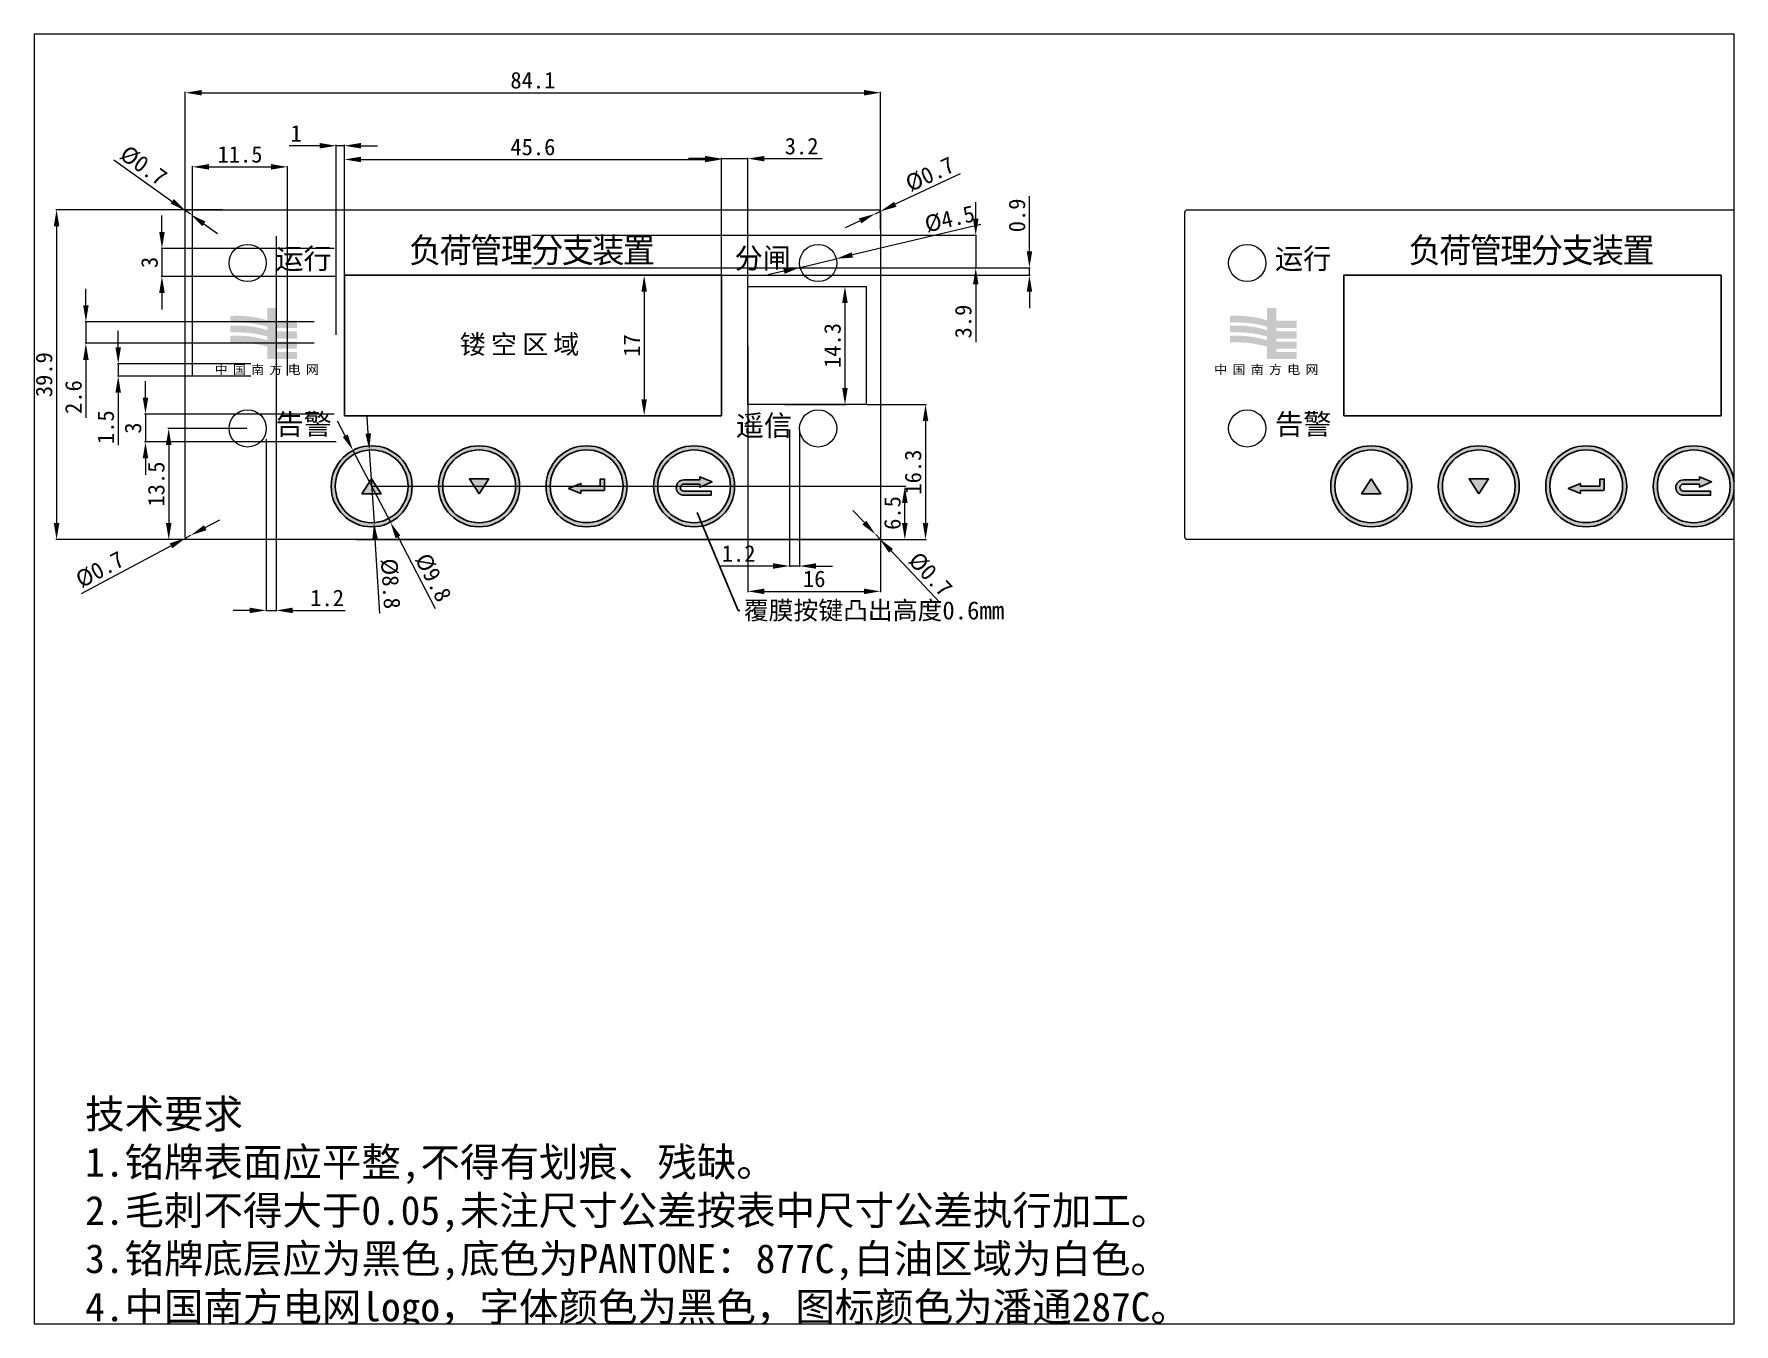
# Paper-space layout 'Layout1' of a CAD drawing. Header units: millimetres. Extents: x 26 to 231, y 20 to 176.
# The model-space entities are those that its viewports show. They can reach past a viewport. Long polylines and large blocks are cut down to what shows.
import ezdxf

# ---------------------------------------------------------------- set-up
doc = ezdxf.new("R2010")
doc.units = ezdxf.units.MM
doc.layers.get('0').update_dxf_attribs({"linetype": 'CONTINUOUS'})
doc.layers.get('Defpoints').update_dxf_attribs({"linetype": 'CONTINUOUS', "lineweight": 9})
doc.layers.add('文字层', color=5, linetype='CONTINUOUS', lineweight=13)
doc.layers.add('文字说明', color=7, linetype='CONTINUOUS', lineweight=9)
doc.layers.add('默认值', color=7, linetype='CONTINUOUS', true_color=0x000000)
doc.styles.add('宋体', font='')
doc.styles.add('黑体', font='', dxfattribs={"width": 0.7070000000000001, "height": 3.5})
doc.styles.get('宋体').set_extended_font_data('SimSun')
doc.styles.get('黑体').set_extended_font_data('SimHei')
doc.dimstyles.new('ISO-12', dxfattribs={"dimtxt": 2, "dimasz": 2, "dimexe": 0.1, "dimexo": 0.1, "dimgap": 0.5, "dimtad": 1, "dimdec": 1, "dimdsep": 46, "dimtxsty": 'Standard', "dimcen": 2.5, "dimclrd": 256, "dimclre": 256, "dimclrt": 6, "dimadec": 0, "dimazin": 2, "dimtfac": 1, "dimtdec": 1, "dimtmove": 0, "dimatfit": 3, "dimfxl": 1, "dimtfillclr": 256, "dimlwd": 13, "dimlwe": 13, "dimarcsym": 0})
doc.dimstyles.new('ISO-12$3', dxfattribs={"dimtxt": 2, "dimasz": 2, "dimexe": 0.1, "dimexo": 0.1, "dimgap": 0.5, "dimtad": 1, "dimdec": 1, "dimdsep": 46, "dimtxsty": 'Standard', "dimcen": 2.5, "dimclrd": 256, "dimclre": 256, "dimclrt": 6, "dimadec": 0, "dimazin": 2, "dimtfac": 1, "dimtdec": 1, "dimtmove": 0, "dimatfit": 3, "dimfxl": 1, "dimtfillclr": 256, "dimlwd": 13, "dimlwe": 13, "dimarcsym": 0})
doc.dimstyles.get("Standard").update_dxf_attribs({"dimtxt": 0.18, "dimasz": 0.18, "dimexe": 0.18, "dimexo": 0.0625, "dimgap": 0.09, "dimtad": 0, "dimtih": 1, "dimtoh": 1, "dimdec": 4, "dimzin": 0, "dimdsep": 46, "dimtxsty": 'Standard', "dimcen": 0.09, "dimadec": 0, "dimazin": 0, "dimtfac": 1, "dimtdec": 4, "dimtofl": 0, "dimtmove": 0, "dimatfit": 3, "dimfxl": 1, "dimtolj": 1, "dimtzin": 0, "dimarcsym": 0})

psp = doc.layouts.get("Layout1")

msp = doc.modelspace()

# ---------------------------------------------------------------- texts
at = {"lineweight": 18, "char_height": 2.5, "width": 16.6880474786276, "attachment_point": 1, "style": '黑体'}
for s, insert in [('{\\fSimHei|b0|i0|c134|p49;\\W1;运行}', (974.7763440375759, 297.437455467823)), ('{\\fSimHei|b0|i0|c134|p49;\\W1;分闸}', (1030.321444617744, 297.4916206482236)), ('{\\fSimHei|b0|i0|c134|p49;\\W1;运行}', (1095.669179543021, 297.437455467823)), ('{\\fSimHei|b0|i0|c134|p49;\\W1;分闸}', (1151.214280123189, 297.4916206482236)), ('{\\fSimHei|b0|i0|c134|p49;\\W1;告警}', (974.7929627625713, 277.4107472896192)), ('{\\fSimHei|b0|i0|c134|p49;\\W1;遥信}', (1030.460266091859, 277.2542862215101)), ('{\\fSimHei|b0|i0|c134|p49;\\W1;告警}', (1095.685798268016, 277.4107472896192)), ('{\\fSimHei|b0|i0|c134|p49;\\W1;遥信}', (1151.353101597304, 277.2542862215101))]:
    msp.add_mtext(s, dxfattribs=dict(at, insert=insert))
at = {"color": 6, "lineweight": 18, "insert": (1031.438358564109, 254.7490620280903), "char_height": 2.2, "attachment_point": 1}
msp.add_mtext('{\\f宋体|b0|i0|c134|p2;覆膜按键凸出高度0.6mm}', dxfattribs=at)
at = {"layer": '文字层', "color": 7, "lineweight": -2, "char_height": 3, "width": 172.6761792170893, "attachment_point": 5, "style": '黑体'}
for insert in [(1005.724831619223, 297.0266377188118, 76.30000000000008), (1126.617667124668, 297.0266377188118, 114.4500000000001)]:
    msp.add_mtext('{\\W0.95;\\T0.95;负荷管理分支装置}', dxfattribs=dict(at, insert=insert))
at = {"layer": '文字层', "color": 7, "lineweight": -2, "insert": (1004.633951027359, 285.6962768906982, 38.15000000000005), "char_height": 2.3, "attachment_point": 5, "style": '宋体'}
msp.add_mtext('{\\T1.2;镂空区域}', dxfattribs=at)
at = {"layer": '文字层', "char_height": 1.1, "width": 57.13704607494809, "attachment_point": 5, "style": '黑体'}
for insert in [(974.0515366363277, 282.7097065716383), (1094.944372141773, 282.7097065716383)]:
    msp.add_mtext('{\\fSimHei|b0|i0|c134|p2;\\W1.05;\\T1.4;\\C0;中国南方电网}', dxfattribs=dict(at, insert=insert))
at = {"layer": '文字说明', "insert": (951.7712169982758, 194.5118590087408), "char_height": 3.5, "width": 157.6029193147011, "attachment_point": 1, "style": '宋体'}
msp.add_mtext('{\\fSimHei|b0|i0|c134|p49;技术要求\\P1.铭牌表面应平整,不得有划痕、残缺。\\P2.毛刺不得大于0.05,未注尺寸公差按\\C0;表中尺寸公差执行\\C256;加工。\\P\\C0;3.铭牌底层应为黑色,底色为PANTONE：877C,白油区域为白色。\\P4.中国南方电网logo，字体颜色为黑色，图标颜色为潘通287C。\\P5.汉字字体均为黑体,字高按标注尺寸制作，要求美观。\\P6.表面用防紫外线罩光漆罩光，版面必须清洁，细腻，无斑点。\\P7.背面带胶9080号3M胶。\\P\\C256;8.Φ4.5*4灯孔均为无色透明\\P\\pxt0;\\C0;9.\\C256;铭牌经抗辐照强度0.83W/m\\fISOCPEUR|b0|i0|c0|p49;²\\fSimHei|b0|i0|c134|p49;@340nm的紫外线照射1000小时实验，\\P不褪色不变形；\\P\\fChangFangSong|b0|i0|c134|p49;\\C7;   }', dxfattribs=at)

# ---------------------------------------------------------------- blocks, each defined once
blk = doc.blocks.new('*D9')
at = {"lineweight": 13}
for p, q in [((951.8658414664192, 290.5435246419009), (951.8658414664192, 292.5435246419009)), ((979.4869900414182, 288.5435246419009), (951.7658414664191, 288.5435246419009)), ((951.8658414664192, 288.5435246419009), (951.8658414664192, 285.9435246419009)), ((979.4869900414182, 285.9435246419009), (951.7658414664191, 285.9435246419009)), ((951.8658414664192, 283.9435246419009), (951.8658414664192, 276.9435246419009))]:
    blk.add_line(p, q, dxfattribs=at)
at = {"lineweight": 18}
for points in [[(951.5325081330858, 290.5435246419009), (952.1991747997525, 290.5435246419009), (951.8658414664192, 288.5435246419009)], [(952.1991747997525, 283.9435246419009), (951.5325081330858, 283.9435246419009), (951.8658414664192, 285.9435246419009)]]:
    blk.add_solid(points, dxfattribs=at)
at = {"layer": 'Defpoints', "color": 0, "lineweight": 18}
for p in [(979.5869900414182, 288.5435246419009), (951.8658414664192, 285.9435246419009), (979.5869900414182, 285.9435246419009)]:
    blk.add_point(p, dxfattribs=at)
at = {"color": 6, "lineweight": 18, "insert": (950.3658414664192, 279.4435246419009), "char_height": 2, "attachment_point": 5, "rotation": 90}
blk.add_mtext('2.6', dxfattribs=at)
blk = doc.blocks.new('*D10')
at = {"lineweight": 13}
for p, q in [((955.7723711829553, 285.4714595237404), (955.7723711829553, 287.4714595237404)), ((971.8273269714872, 283.4714595237404), (955.6723711829553, 283.4714595237404)), ((971.8273269714872, 281.9714595237404), (955.6723711829553, 281.9714595237404)), ((955.7723711829553, 283.4714595237404), (955.7723711829553, 281.9714595237404)), ((955.7723711829553, 279.9714595237404), (955.7723711829553, 273.6381261904071))]:
    blk.add_line(p, q, dxfattribs=at)
at = {"lineweight": 18}
for points in [[(955.439037849622, 285.4714595237404), (956.1057045162887, 285.4714595237404), (955.7723711829553, 283.4714595237404)], [(956.1057045162887, 279.9714595237404), (955.439037849622, 279.9714595237404), (955.7723711829553, 281.9714595237404)]]:
    blk.add_solid(points, dxfattribs=at)
at = {"layer": 'Defpoints', "color": 0, "lineweight": 18}
for p in [(955.7723711829553, 281.9714595237404), (971.9273269714872, 283.4714595237404), (971.9273269714872, 281.9714595237404)]:
    blk.add_point(p, dxfattribs=at)
at = {"color": 6, "lineweight": 18, "insert": (954.2723711829553, 275.8047928570738), "char_height": 2, "attachment_point": 5, "rotation": 90}
blk.add_mtext('1.5', dxfattribs=at)
blk = doc.blocks.new('*D11')
at = {"lineweight": 13}
for p, q in [((959.0702384212368, 279.360170484314), (959.0702384212368, 281.360170484314)), ((981.9005796805744, 277.360170484314), (958.9702384212368, 277.360170484314)), ((959.0702384212368, 277.360170484314), (959.0702384212368, 274.036835170807)), ((982.146715616126, 274.036835170807), (958.9702384212368, 274.036835170807)), ((959.0702384212368, 272.036835170807), (959.0702384212368, 270.036835170807))]:
    blk.add_line(p, q, dxfattribs=at)
at = {"lineweight": 18}
for points in [[(958.7369050879034, 279.360170484314), (959.4035717545702, 279.360170484314), (959.0702384212368, 277.360170484314)], [(959.4035717545702, 272.036835170807), (958.7369050879034, 272.036835170807), (959.0702384212368, 274.036835170807)]]:
    blk.add_solid(points, dxfattribs=at)
at = {"layer": 'Defpoints', "color": 0, "lineweight": 18}
for p in [(982.0005796805744, 277.360170484314), (959.0702384212368, 274.036835170807), (982.246715616126, 274.036835170807)]:
    blk.add_point(p, dxfattribs=at)
at = {"color": 6, "lineweight": 18, "insert": (957.5702384212368, 275.6985028275605), "char_height": 2, "attachment_point": 5, "rotation": 90}
blk.add_mtext('3', dxfattribs=at)
blk = doc.blocks.new('*D12')
at = {"lineweight": 13}
for p, q in [((983.1243938176515, 289.1459878196199), (983.1243938176515, 308.2775131096181)), ((985.1243938176515, 308.1775131096181), (1026.724393817652, 308.1775131096181)), ((1028.724393817652, 289.1459878196199), (1028.724393817652, 308.2775131096181))]:
    blk.add_line(p, q, dxfattribs=at)
at = {"lineweight": 18}
for points in [[(985.1243938176515, 308.5108464429514), (985.1243938176515, 307.8441797762848), (983.1243938176515, 308.1775131096181)], [(1026.724393817652, 307.8441797762848), (1026.724393817652, 308.5108464429514), (1028.724393817652, 308.1775131096181)]]:
    blk.add_solid(points, dxfattribs=at)
at = {"layer": 'Defpoints', "color": 0, "lineweight": 18}
for p in [(1028.724393817652, 308.1775131096181), (983.1243938176515, 289.0459878196199), (1028.724393817652, 289.0459878196199)]:
    blk.add_point(p, dxfattribs=at)
at = {"color": 6, "lineweight": 18, "insert": (1005.924393817652, 309.6775131096181), "char_height": 2, "attachment_point": 5}
blk.add_mtext('45.6', dxfattribs=at)
blk = doc.blocks.new('*D13')
at = {"lineweight": 13}
for p, q in [((1019.611033067998, 294.1823514011418), (1019.283220327403, 294.1823514011418)), ((1019.383220327403, 292.1823514011418), (1019.383220327403, 279.1823514011418)), ((1019.611033067998, 277.1823514011418), (1019.283220327403, 277.1823514011418))]:
    blk.add_line(p, q, dxfattribs=at)
at = {"lineweight": 18}
for points in [[(1019.716553660737, 292.1823514011418), (1019.04988699407, 292.1823514011418), (1019.383220327403, 294.1823514011418)], [(1019.04988699407, 279.1823514011418), (1019.716553660737, 279.1823514011418), (1019.383220327403, 277.1823514011418)]]:
    blk.add_solid(points, dxfattribs=at)
at = {"layer": 'Defpoints', "color": 0, "lineweight": 18}
for p in [(1019.711033067998, 294.1823514011418), (1019.383220327403, 277.1823514011418), (1019.711033067998, 277.1823514011418)]:
    blk.add_point(p, dxfattribs=at)
at = {"color": 6, "lineweight": 18, "insert": (1017.883220327403, 285.6823514011418), "char_height": 2, "attachment_point": 5, "rotation": 90}
blk.add_mtext('17', dxfattribs=at)
blk = doc.blocks.new('*D14')
at = {"lineweight": 13}
for p, q in [((974.8743747151821, 298.8994788209966), (974.8743747151821, 253.5439496066318)), ((973.674374715182, 274.3458214656705), (973.674374715182, 253.5439496066318)), ((971.674374715182, 253.6439496066318), (969.674374715182, 253.6439496066318)), ((973.674374715182, 253.6439496066318), (974.8743747151821, 253.6439496066318)), ((976.8743747151821, 253.6439496066318), (983.2077080485153, 253.6439496066318))]:
    blk.add_line(p, q, dxfattribs=at)
at = {"lineweight": 18}
for points in [[(971.674374715182, 253.3106162732984), (971.674374715182, 253.9772829399651), (973.674374715182, 253.6439496066318)], [(976.8743747151821, 253.9772829399651), (976.8743747151821, 253.3106162732984), (974.8743747151821, 253.6439496066318)]]:
    blk.add_solid(points, dxfattribs=at)
at = {"layer": 'Defpoints', "color": 0, "lineweight": 18}
for p in [(974.8743747151821, 298.9994788209966), (973.674374715182, 274.4458214656705), (974.8743747151821, 253.6439496066318)]:
    blk.add_point(p, dxfattribs=at)
at = {"color": 6, "lineweight": 18, "insert": (981.0410413818487, 255.1439496066318), "char_height": 2, "attachment_point": 5}
blk.add_mtext('1.2', dxfattribs=at)
blk = doc.blocks.new('*D15')
at = {"lineweight": 13}
for p, q in [((961.063916391224, 299.4136888403859), (961.063916391224, 301.4136888403859)), ((981.9005796805744, 297.4136888403859), (960.963916391224, 297.4136888403859)), ((961.063916391224, 297.4136888403859), (961.063916391224, 294.0441068229688)), ((982.146715616126, 294.0441068229688), (960.963916391224, 294.0441068229688)), ((961.063916391224, 292.0441068229688), (961.063916391224, 290.0441068229688))]:
    blk.add_line(p, q, dxfattribs=at)
at = {"lineweight": 18}
for points in [[(960.7305830578906, 299.4136888403859), (961.3972497245574, 299.4136888403859), (961.063916391224, 297.4136888403859)], [(961.3972497245574, 292.0441068229688), (960.7305830578906, 292.0441068229688), (961.063916391224, 294.0441068229688)]]:
    blk.add_solid(points, dxfattribs=at)
at = {"layer": 'Defpoints', "color": 0, "lineweight": 18}
for p in [(982.0005796805744, 297.4136888403859), (961.063916391224, 294.0441068229688), (982.246715616126, 294.0441068229688)]:
    blk.add_point(p, dxfattribs=at)
at = {"color": 6, "lineweight": 18, "insert": (959.563916391224, 295.7288978316774), "char_height": 2, "attachment_point": 5, "rotation": 90}
blk.add_mtext('3', dxfattribs=at)
blk = doc.blocks.new('*D16')
at = {"lineweight": 13}
for p, q in [((964.7556436210668, 282.0714595237404), (964.7556436210668, 307.3858975741957)), ((966.7556436210668, 307.2858975741957), (974.2556436210668, 307.2858975741957)), ((976.2556436210668, 282.0714595237404), (976.2556436210668, 307.3858975741957))]:
    blk.add_line(p, q, dxfattribs=at)
at = {"lineweight": 18}
for points in [[(966.7556436210668, 307.619230907529), (966.7556436210668, 306.9525642408624), (964.7556436210668, 307.2858975741957)], [(974.2556436210668, 306.9525642408624), (974.2556436210668, 307.619230907529), (976.2556436210668, 307.2858975741957)]]:
    blk.add_solid(points, dxfattribs=at)
at = {"layer": 'Defpoints', "color": 0, "lineweight": 18}
for p in [(976.2556436210668, 307.2858975741957), (964.7556436210668, 281.9714595237404), (976.2556436210668, 281.9714595237404)]:
    blk.add_point(p, dxfattribs=at)
at = {"color": 6, "lineweight": 18, "insert": (970.5056436210668, 308.7858975741957), "char_height": 2, "attachment_point": 5}
blk.add_mtext('11.5', dxfattribs=at)
blk = doc.blocks.new('*D17')
at = {"lineweight": 13}
for p, q in [((980.1243938176515, 309.8388800935236), (976.4577271509847, 309.8388800935236)), ((982.1243938176515, 286.9702587275669), (982.1243938176515, 309.9388800935236)), ((983.1243938176515, 309.8388800935236), (982.1243938176515, 309.8388800935236)), ((983.1243938176515, 286.9702587275669), (983.1243938176515, 309.9388800935236)), ((985.1243938176515, 309.8388800935236), (987.1243938176515, 309.8388800935236))]:
    blk.add_line(p, q, dxfattribs=at)
at = {"lineweight": 18}
for points in [[(980.1243938176515, 309.5055467601903), (980.1243938176515, 310.1722134268569), (982.1243938176515, 309.8388800935236)], [(985.1243938176515, 310.1722134268569), (985.1243938176515, 309.5055467601903), (983.1243938176515, 309.8388800935236)]]:
    blk.add_solid(points, dxfattribs=at)
at = {"layer": 'Defpoints', "color": 0, "lineweight": 18}
for p in [(982.1243938176515, 309.8388800935236), (982.1243938176515, 286.8702587275669), (983.1243938176515, 286.8702587275669)]:
    blk.add_point(p, dxfattribs=at)
at = {"color": 6, "lineweight": 18, "insert": (977.2910604843181, 311.3388800935236), "char_height": 2, "attachment_point": 5}
blk.add_mtext('1', dxfattribs=at)
blk = doc.blocks.new('*D18')
at = {"lineweight": 13}
for p, q in [((1036.974647096523, 275.51742492297), (1036.974647096523, 258.9147576004954)), ((1038.174647096523, 275.51742492297), (1038.174647096523, 258.9147576004954)), ((1034.974647096523, 259.0147576004954), (1028.641313763189, 259.0147576004954)), ((1038.174647096523, 259.0147576004954), (1036.974647096523, 259.0147576004954)), ((1040.174647096523, 259.0147576004954), (1042.174647096523, 259.0147576004954))]:
    blk.add_line(p, q, dxfattribs=at)
at = {"lineweight": 18}
for points in [[(1034.974647096523, 258.6814242671621), (1034.974647096523, 259.3480909338287), (1036.974647096523, 259.0147576004954)], [(1040.174647096523, 259.3480909338287), (1040.174647096523, 258.6814242671621), (1038.174647096523, 259.0147576004954)]]:
    blk.add_solid(points, dxfattribs=at)
at = {"layer": 'Defpoints', "color": 0, "lineweight": 18}
for p in [(1036.974647096523, 275.61742492297), (1038.174647096523, 275.61742492297), (1036.974647096523, 259.0147576004954)]:
    blk.add_point(p, dxfattribs=at)
at = {"color": 6, "lineweight": 18, "insert": (1030.807980429856, 260.5147576004954), "char_height": 2, "attachment_point": 5}
blk.add_mtext('1.2', dxfattribs=at)
blk = doc.blocks.new('*D19')
at = {"lineweight": 13}
for p, q in [((1060.089933642907, 300.32576040362), (1044.559224825112, 296.6350419079756)), ((1038.235336393071, 295.1322327139881), (1042.613413008491, 296.1726390811053)), ((1036.289524576449, 294.6698298871178), (1034.343712759828, 294.2074270602476))]:
    blk.add_line(p, q, dxfattribs=at)
at = {"lineweight": 18}
for points in [[(1044.4821576873, 296.9593438774124), (1044.636291962924, 296.3107399385387), (1042.613413008491, 296.1726390811053)], [(1036.366591714261, 294.345527917681), (1036.212457438638, 294.9941318565547), (1038.235336393071, 295.1322327139881)]]:
    blk.add_solid(points, dxfattribs=at)
at = {"layer": 'Defpoints', "color": 0, "lineweight": 18}
for p in [(1042.613413008491, 296.1726390811053), (1038.235336393071, 295.1322327139881)]:
    blk.add_point(p, dxfattribs=at)
at = {"color": 6, "lineweight": 18, "insert": (1056.337960843668, 300.9759143190629), "char_height": 2, "attachment_point": 5, "rotation": 13.367814291810072}
blk.add_mtext('%%c4.5', dxfattribs=at)
blk = doc.blocks.new('*D20')
at = {"lineweight": 13}
for p, q in [((963.8743747007804, 299.7097804318162), (963.8743747007804, 316.3497530794461)), ((965.8743747007804, 316.2497530794461), (1045.974374700781, 316.2497530794461)), ((1047.974374700781, 299.7097804318162), (1047.974374700781, 316.3497530794461))]:
    blk.add_line(p, q, dxfattribs=at)
at = {"lineweight": 18}
for points in [[(965.8743747007804, 316.5830864127794), (965.8743747007804, 315.9164197461128), (963.8743747007804, 316.2497530794461)], [(1045.974374700781, 315.9164197461128), (1045.974374700781, 316.5830864127794), (1047.974374700781, 316.2497530794461)]]:
    blk.add_solid(points, dxfattribs=at)
at = {"layer": 'Defpoints', "color": 0, "lineweight": 18}
for p in [(1047.974374700781, 316.2497530794461), (963.8743747007804, 299.6097804318161), (1047.974374700781, 299.6097804318161)]:
    blk.add_point(p, dxfattribs=at)
at = {"color": 6, "lineweight": 18, "insert": (1005.924374700781, 317.7497530794461), "char_height": 2, "attachment_point": 5}
blk.add_mtext('84.1', dxfattribs=at)
blk = doc.blocks.new('*D21')
at = {"lineweight": 13}
for p, q in [((968.3804469423318, 302.1024358812767), (948.2141773636366, 302.1024358812767)), ((948.3141773636366, 300.1024358812767), (948.3141773636366, 264.2024358812768)), ((968.3804469423318, 262.2024358812768), (948.2141773636366, 262.2024358812768))]:
    blk.add_line(p, q, dxfattribs=at)
at = {"lineweight": 18}
for points in [[(948.64751069697, 300.1024358812767), (947.9808440303033, 300.1024358812767), (948.3141773636366, 302.1024358812767)], [(947.9808440303033, 264.2024358812768), (948.64751069697, 264.2024358812768), (948.3141773636366, 262.2024358812768)]]:
    blk.add_solid(points, dxfattribs=at)
at = {"layer": 'Defpoints', "color": 0, "lineweight": 18}
for p in [(968.4804469423318, 302.1024358812767), (948.3141773636366, 262.2024358812768), (968.4804469423318, 262.2024358812768)]:
    blk.add_point(p, dxfattribs=at)
at = {"color": 6, "lineweight": 18, "insert": (946.8141773636366, 282.1524358812768), "char_height": 2, "attachment_point": 5, "rotation": 90}
blk.add_mtext('39.9', dxfattribs=at)
blk = doc.blocks.new('*D22')
at = {"lineweight": 13}
for p, q in [((1057.591455358996, 306.4454357318051), (1049.750484190657, 302.7535145180763)), ((1045.498265210904, 300.751357244477), (1043.688810325903, 299.8993754259242)), ((1047.307720095905, 301.6033390630299), (1047.941029305656, 301.9015326995234))]:
    blk.add_line(p, q, dxfattribs=at)
at = {"lineweight": 18}
for points in [[(1049.608487220898, 303.0550903322431), (1049.892481160416, 302.4519387039094), (1047.941029305656, 301.9015326995234)], [(1045.640262180663, 300.4497814303102), (1045.356268241145, 301.0529330586439), (1047.307720095905, 301.6033390630299)]]:
    blk.add_solid(points, dxfattribs=at)
at = {"layer": 'Defpoints', "color": 0, "lineweight": 18}
for p in [(1047.307720095905, 301.6033390630299), (1047.941029305656, 301.9015326995234)]:
    blk.add_point(p, dxfattribs=at)
at = {"color": 6, "lineweight": 18, "insert": (1053.936710853413, 306.3825571979681), "char_height": 2, "attachment_point": 5, "rotation": 25.21340086933944}
blk.add_mtext('%%c0.7', dxfattribs=at)
blk = doc.blocks.new('*D23')
at = {"lineweight": 13}
for p, q in [((983.2365520591711, 274.7718955290128), (982.3125454947151, 276.5456519578502)), ((984.1605586236271, 272.9981391001754), (988.6881907779341, 264.3067326210009)), ((994.1522952241459, 253.8176400516067), (989.6121973423901, 262.5329761921635))]:
    blk.add_line(p, q, dxfattribs=at)
at = {"lineweight": 18}
for points in [[(982.9409259876982, 274.6178944349368), (983.5321781306441, 274.9258966230888), (984.1605586236271, 272.9981391001754)], [(989.9078234138631, 262.6869772862395), (989.3165712709172, 262.3789750980874), (988.6881907779341, 264.3067326210009)]]:
    blk.add_solid(points, dxfattribs=at)
at = {"layer": 'Defpoints', "color": 0, "lineweight": 18}
for p in [(984.1605586236271, 272.9981391001754), (988.6881907779341, 264.3067326210009)]:
    blk.add_point(p, dxfattribs=at)
at = {"color": 6, "lineweight": 18, "insert": (993.8656010579758, 257.6147187254142), "char_height": 2, "attachment_point": 5, "rotation": 297.51645137658494}
blk.add_mtext('%%c9.8', dxfattribs=at)
blk = doc.blocks.new('*D24')
at = {"lineweight": 13}
for p, q in [((986.010757628723, 275.0390563087719), (985.8815022934391, 277.0348752029356)), ((986.1400129640069, 273.0432374146083), (986.7087364375543, 264.2616343065681)), ((987.419640781616, 253.284630388668), (986.8379917728382, 262.2658154124044))]:
    blk.add_line(p, q, dxfattribs=at)
at = {"lineweight": 18}
for points in [[(985.6781211463624, 275.0175137528913), (986.3433941110836, 275.0605988646526), (986.1400129640069, 273.0432374146083)], [(987.1706282551988, 262.2873579682851), (986.5053552904776, 262.2442728565238), (986.7087364375543, 264.2616343065681)]]:
    blk.add_solid(points, dxfattribs=at)
at = {"layer": 'Defpoints', "color": 0, "lineweight": 18}
for p in [(986.1400129640069, 273.0432374146083), (986.7087364375543, 264.2616343065681)]:
    blk.add_point(p, dxfattribs=at)
at = {"color": 6, "lineweight": 18, "insert": (988.6903081154918, 256.8742549549173), "char_height": 2, "attachment_point": 5, "rotation": 273.7054751196566}
blk.add_mtext('%%c8.8', dxfattribs=at)
blk = doc.blocks.new('*D25')
at = {"lineweight": 13}
for p, q in [((1026.724393817652, 308.277513109618), (1024.724393817652, 308.277513109618)), ((1028.724393817652, 282.1331572159153), (1028.724393817652, 308.3775131096181)), ((1028.724393817652, 308.277513109618), (1031.924393817652, 308.277513109618)), ((1031.924393817652, 282.1331572159153), (1031.924393817652, 308.3775131096181)), ((1033.924393817652, 308.277513109618), (1040.924393817652, 308.277513109618))]:
    blk.add_line(p, q, dxfattribs=at)
at = {"lineweight": 18}
for points in [[(1026.724393817652, 307.9441797762847), (1026.724393817652, 308.6108464429514), (1028.724393817652, 308.277513109618)], [(1033.924393817652, 308.6108464429514), (1033.924393817652, 307.9441797762847), (1031.924393817652, 308.277513109618)]]:
    blk.add_solid(points, dxfattribs=at)
at = {"layer": 'Defpoints', "color": 0, "lineweight": 18}
for p in [(1031.924393817652, 308.277513109618), (1028.724393817652, 282.0331572159153), (1031.924393817652, 282.0331572159153)]:
    blk.add_point(p, dxfattribs=at)
at = {"color": 6, "lineweight": 18, "insert": (1038.424393817652, 309.777513109618), "char_height": 2, "attachment_point": 5}
blk.add_mtext('3.2', dxfattribs=at)
blk = doc.blocks.new('*D26')
at = {"lineweight": 13}
for p, q in [((1059.483356870058, 301.0121871906209), (1059.483356870058, 303.0121871906209)), ((1005.810763107182, 299.0121871906209), (1059.583356870058, 299.0121871906209)), ((1059.483356870058, 299.0121871906209), (1059.483356870058, 295.0823514011418)), ((1005.810763107182, 295.0823514011418), (1059.583356870058, 295.0823514011418)), ((1059.483356870058, 293.0823514011418), (1059.483356870058, 286.0823514011418))]:
    blk.add_line(p, q, dxfattribs=at)
at = {"lineweight": 18}
for points in [[(1059.150023536724, 301.0121871906209), (1059.816690203391, 301.0121871906209), (1059.483356870058, 299.0121871906209)], [(1059.816690203391, 293.0823514011418), (1059.150023536724, 293.0823514011418), (1059.483356870058, 295.0823514011418)]]:
    blk.add_solid(points, dxfattribs=at)
at = {"layer": 'Defpoints', "color": 0, "lineweight": 18}
for p in [(1005.710763107182, 299.0121871906209), (1005.710763107182, 295.0823514011418), (1059.483356870058, 295.0823514011418)]:
    blk.add_point(p, dxfattribs=at)
at = {"color": 6, "lineweight": 18, "insert": (1057.983356870058, 288.5823514011418), "char_height": 2, "attachment_point": 5, "rotation": 90}
blk.add_mtext('3.9', dxfattribs=at)
blk = doc.blocks.new('*D27')
at = {"lineweight": 13}
for p, q in [((1065.978909292538, 297.0823514011418), (1065.978909292538, 303.7490180678083)), ((1006.024393817652, 295.0823514011418), (1066.078909292537, 295.0823514011418)), ((1006.024393817652, 294.1823514011418), (1066.078909292537, 294.1823514011418)), ((1065.978909292538, 294.1823514011418), (1065.978909292538, 295.0823514011418)), ((1065.978909292538, 292.1823514011418), (1065.978909292538, 290.1823514011418))]:
    blk.add_line(p, q, dxfattribs=at)
at = {"lineweight": 18}
for points in [[(1065.645575959204, 297.0823514011418), (1066.312242625871, 297.0823514011418), (1065.978909292538, 295.0823514011418)], [(1066.312242625871, 292.1823514011418), (1065.645575959204, 292.1823514011418), (1065.978909292538, 294.1823514011418)]]:
    blk.add_solid(points, dxfattribs=at)
at = {"layer": 'Defpoints', "color": 0, "lineweight": 18}
for p in [(1005.924393817652, 295.0823514011418), (1005.924393817652, 294.1823514011418), (1065.978909292538, 295.0823514011418)]:
    blk.add_point(p, dxfattribs=at)
at = {"color": 6, "lineweight": 18, "insert": (1064.478909292538, 301.4156847344751), "char_height": 2, "attachment_point": 5, "rotation": 90}
blk.add_mtext('0.9', dxfattribs=at)
blk = doc.blocks.new('*D28')
at = {"lineweight": 13}
for p, q in [((1036.40003607969, 292.8323514011418), (1043.765285301356, 292.8323514011418)), ((1043.665285301356, 290.8323514011418), (1043.665285301356, 280.5323514011418)), ((1036.40003607969, 278.5323514011418), (1043.765285301356, 278.5323514011418))]:
    blk.add_line(p, q, dxfattribs=at)
at = {"lineweight": 18}
for points in [[(1043.998618634689, 290.8323514011418), (1043.331951968022, 290.8323514011418), (1043.665285301356, 292.8323514011418)], [(1043.331951968022, 280.5323514011418), (1043.998618634689, 280.5323514011418), (1043.665285301356, 278.5323514011418)]]:
    blk.add_solid(points, dxfattribs=at)
at = {"layer": 'Defpoints', "color": 0, "lineweight": 18}
for p in [(1036.30003607969, 292.8323514011418), (1036.30003607969, 278.5323514011418), (1043.665285301356, 278.5323514011418)]:
    blk.add_point(p, dxfattribs=at)
at = {"color": 6, "lineweight": 18, "insert": (1042.165285301356, 285.6823514011418), "char_height": 2, "attachment_point": 5, "rotation": 90}
blk.add_mtext('14.3', dxfattribs=at)
blk = doc.blocks.new('*D29')
at = {"lineweight": 13}
for p, q in [((1031.924393817652, 285.5823514011418), (1031.924393817652, 255.8509164665317)), ((1047.974374700781, 285.5823514011418), (1047.974374700781, 255.8509164665317)), ((1033.924393817652, 255.9509164665317), (1045.974374700781, 255.9509164665317))]:
    blk.add_line(p, q, dxfattribs=at)
at = {"lineweight": 18}
for points in [[(1033.924393817652, 256.2842497998651), (1033.924393817652, 255.6175831331984), (1031.924393817652, 255.9509164665317)], [(1045.974374700781, 255.6175831331984), (1045.974374700781, 256.2842497998651), (1047.974374700781, 255.9509164665317)]]:
    blk.add_solid(points, dxfattribs=at)
at = {"layer": 'Defpoints', "color": 0, "lineweight": 18}
for p in [(1031.924393817652, 285.6823514011418), (1047.974374700781, 285.6823514011418), (1047.974374700781, 255.9509164665317)]:
    blk.add_point(p, dxfattribs=at)
at = {"color": 6, "lineweight": 18, "insert": (1039.949384259216, 257.4509164665317), "char_height": 2, "attachment_point": 5}
blk.add_mtext('16', dxfattribs=at)
blk = doc.blocks.new('*D30')
at = {"lineweight": 13}
for p, q in [((1046.324393817652, 278.5323514011418), (1053.510922669865, 278.5323514011418)), ((1053.410922669865, 276.5323514011418), (1053.410922669865, 264.2024358812768)), ((1046.324393817652, 262.2024358812768), (1053.510922669865, 262.2024358812768))]:
    blk.add_line(p, q, dxfattribs=at)
at = {"lineweight": 18}
for points in [[(1053.744256003198, 276.5323514011418), (1053.077589336531, 276.5323514011418), (1053.410922669865, 278.5323514011418)], [(1053.077589336531, 264.2024358812768), (1053.744256003198, 264.2024358812768), (1053.410922669865, 262.2024358812768)]]:
    blk.add_solid(points, dxfattribs=at)
at = {"layer": 'Defpoints', "color": 0, "lineweight": 18}
for p in [(1046.224393817652, 278.5323514011418), (1046.224393817652, 262.2024358812768), (1053.410922669865, 262.2024358812768)]:
    blk.add_point(p, dxfattribs=at)
at = {"color": 6, "lineweight": 18, "insert": (1051.910922669865, 270.3673936412093), "char_height": 2, "attachment_point": 5, "rotation": 90}
blk.add_mtext('16.3', dxfattribs=at)
blk = doc.blocks.new('*D31')
at = {"lineweight": 13}
for p, q in [((971.3243747007806, 275.6524358975467), (961.7795072711739, 275.6524358975467)), ((961.8795072711739, 273.6524358975467), (961.8795072711739, 264.2024358812768)), ((971.3243747007806, 262.2024358812768), (961.7795072711739, 262.2024358812768))]:
    blk.add_line(p, q, dxfattribs=at)
at = {"lineweight": 18}
for points in [[(962.2128406045073, 273.6524358975467), (961.5461739378405, 273.6524358975467), (961.8795072711739, 275.6524358975467)], [(961.5461739378405, 264.2024358812768), (962.2128406045073, 264.2024358812768), (961.8795072711739, 262.2024358812768)]]:
    blk.add_solid(points, dxfattribs=at)
at = {"layer": 'Defpoints', "color": 0, "lineweight": 18}
for p in [(971.4243747007806, 275.6524358975467), (961.8795072711739, 262.2024358812768), (971.4243747007806, 262.2024358812768)]:
    blk.add_point(p, dxfattribs=at)
at = {"color": 6, "lineweight": 18, "insert": (960.3795072711739, 268.9274358894118), "char_height": 2, "attachment_point": 5, "rotation": 90}
blk.add_mtext('13.5', dxfattribs=at)
blk = doc.blocks.new('*D32')
at = {"lineweight": 13}
for p, q in [((1046.010066040165, 264.2602144232031), (1044.636186329003, 265.7136429695231)), ((1047.383945751327, 262.8067858768831), (1047.864803650234, 262.2980858856708)), ((1055.192162109763, 254.5464669719642), (1049.238683361396, 260.8446573393508))]:
    blk.add_line(p, q, dxfattribs=at)
at = {"lineweight": 18}
for points in [[(1045.767827949112, 264.0312344713428), (1046.252304131219, 264.4891943750634), (1047.383945751327, 262.8067858768831)], [(1049.480921452449, 261.0736372912111), (1048.996445270342, 260.6156773874905), (1047.864803650234, 262.2980858856708)]]:
    blk.add_solid(points, dxfattribs=at)
at = {"layer": 'Defpoints', "color": 0, "lineweight": 18}
for p in [(1047.383945751327, 262.8067858768831), (1047.864803650234, 262.2980858856708)]:
    blk.add_point(p, dxfattribs=at)
at = {"color": 6, "lineweight": 18, "insert": (1053.9924340009, 257.9992576658689), "char_height": 2, "attachment_point": 5, "rotation": 313.38835741352705}
blk.add_mtext('%%c0.7', dxfattribs=at)
blk = doc.blocks.new('*D33')
at = {"lineweight": 13}
for p, q in [((966.2994439731567, 263.6554261418151), (968.0654603751786, 264.5941412571667)), ((951.322197900165, 255.6943634591809), (962.1493054284049, 261.4494456207388)), ((964.5334275711348, 262.7167110264635), (963.9153218304268, 262.3881607360904))]:
    blk.add_line(p, q, dxfattribs=at)
at = {"lineweight": 18}
for points in [[(966.1429914539315, 263.9497622088188), (966.455896492382, 263.3610900748114), (964.5334275711348, 262.7167110264635)], [(962.3057579476301, 261.1551095537351), (961.9928529091796, 261.7437816877425), (963.9153218304268, 262.3881607360904)]]:
    blk.add_solid(points, dxfattribs=at)
at = {"layer": 'Defpoints', "color": 0, "lineweight": 18}
for p in [(963.9153218304268, 262.3881607360904), (964.5334275711348, 262.7167110264635)]:
    blk.add_point(p, dxfattribs=at)
at = {"color": 6, "lineweight": 18, "insert": (953.5615222336879, 258.5834009529499), "char_height": 2, "attachment_point": 5, "rotation": 27.99260229314179}
blk.add_mtext('%%c0.7', dxfattribs=at)
blk = doc.blocks.new('*D34')
at = {"lineweight": 13}
for p, q in [((955.2428986630331, 308.1320936015476), (962.3085076488558, 303.113300841274)), ((964.5097166021314, 301.5497538659578), (963.9390327994302, 301.9551178965955)), ((966.1402417527058, 300.3915709212793), (967.7707669032802, 299.2333879766008))]:
    blk.add_line(p, q, dxfattribs=at)
at = {"lineweight": 18}
for points in [[(962.115477158076, 302.8415466495116), (962.5015381396355, 303.3850550330364), (963.9390327994302, 301.9551178965955)], [(966.3332722434856, 300.6633251130417), (965.9472112619261, 300.1198167295169), (964.5097166021314, 301.5497538659578)]]:
    blk.add_solid(points, dxfattribs=at)
at = {"layer": 'Defpoints', "color": 0, "lineweight": 18}
for p in [(963.9390327994302, 301.9551178965955), (964.5097166021314, 301.5497538659578)]:
    blk.add_point(p, dxfattribs=at)
at = {"color": 6, "lineweight": 18, "insert": (958.829077789166, 307.4246825566809), "char_height": 2, "attachment_point": 5, "rotation": 324.6133330148578}
blk.add_mtext('%%c0.7', dxfattribs=at)
blk = doc.blocks.new('*D35')
at = {"lineweight": 13}
for p, q in [((986.5243747007806, 268.6524358605882), (1051.010922669865, 268.6524358605882)), ((1050.910922669865, 264.2024358812768), (1050.910922669865, 266.6524358605882)), ((984.5125157449149, 262.2024358812768), (1051.010922669865, 262.2024358812768))]:
    blk.add_line(p, q, dxfattribs=at)
at = {"lineweight": 18}
for points in [[(1051.244256003198, 266.6524358605882), (1050.577589336531, 266.6524358605882), (1050.910922669865, 268.6524358605882)], [(1050.577589336531, 264.2024358812768), (1051.244256003198, 264.2024358812768), (1050.910922669865, 262.2024358812768)]]:
    blk.add_solid(points, dxfattribs=at)
at = {"layer": 'Defpoints', "color": 0, "lineweight": 18}
for p in [(986.4243747007806, 268.6524358605882), (1050.910922669865, 268.6524358605882), (984.4125157449149, 262.2024358812768)]:
    blk.add_point(p, dxfattribs=at)
at = {"color": 6, "lineweight": 18, "insert": (1049.410922669865, 265.4274358709325), "char_height": 2, "attachment_point": 5, "rotation": 90}
blk.add_mtext('6.5', dxfattribs=at)

# ---------------------------------------------------------------- dimensions: what is measured, and where the dimension line sits
at = {"lineweight": 18}
for base, p1, p2, picture, middle in [((1047.974374700781, 316.2497530794461), (963.8743747007804, 299.6097804318161, 38.15000000000004), (1047.974374700781, 299.6097804318161, 38.15000000000004), '*D20', (1005.924374700781, 317.7497530794461)), ((982.1243938176515, 309.8388800935235), (983.1243938176515, 286.8702587275669, 38.15000000000004), (982.1243938176515, 286.8702587275669, 38.15000000000004), '*D17', (977.2910604843181, 311.3388800935236)), ((1028.724393817652, 308.1775131096181), (983.1243938176515, 289.0459878196199, 38.15000000000004), (1028.724393817652, 289.0459878196199, 38.15000000000004), '*D12', (1005.924393817652, 309.6775131096181)), ((1031.924393817652, 308.277513109618), (1028.724393817652, 282.0331572159153, 38.15000000000004), (1031.924393817652, 282.0331572159153, 38.15000000000004), '*D25', (1038.424393817652, 309.777513109618)), ((976.2556436210668, 307.2858975741957), (964.7556436210668, 281.9714595237404), (976.2556436210668, 281.9714595237404), '*D16', (970.5056436210668, 308.7858975741957)), ((974.8743747151821, 253.6439496066318), (973.674374715182, 274.4458214656705, 38.15000000000004), (974.8743747151821, 298.9994788209966, 38.15000000000004), '*D14', (981.0410413818487, 255.1439496066318)), ((1047.974374700781, 255.9509164665317), (1031.924393817652, 285.6823514011418, 38.15000000000004), (1047.974374700781, 285.6823514011418, 38.15000000000004), '*D29', (1039.949384259216, 257.4509164665317)), ((1036.974647096523, 259.0147576004954), (1038.174647096523, 275.61742492297, 38.15000000000005), (1036.974647096523, 275.61742492297, 38.15000000000005), '*D18', (1030.807980429856, 260.5147576004954))]:
    dim = msp.add_linear_dim(base=base, p1=p1, p2=p2, dimstyle='ISO-12', dxfattribs=at)
    dim.commit()
    dim.dimension.update_dxf_attribs({"geometry": picture, "text_midpoint": middle})
for p1, p2, picture, middle in [((964.5097166021314, 301.5497538659578, 38.15000000000004), (963.9390327994302, 301.9551178965955, 38.15000000000004), '*D34', (962.297838043906, 303.12087959863)), ((1047.307720095905, 301.6033390630299, 38.15000000000004), (1047.941029305656, 301.9015326995234, 38.15000000000004), '*D22', (1050.69391791879, 303.197730281642)), ((1038.235336393071, 295.1322327139881, 38.15000000000004), (1042.613413008491, 296.1726390811053, 38.15000000000004), '*D19', (1056.684762963821, 299.5165554565972)), ((984.1605586236271, 272.9981391001754, 38.15000000000004), (988.6881907779341, 264.3067326210009, 38.15000000000004), '*D23', (992.535283736348, 256.9217138020723)), ((986.1400129640069, 273.0432374146083, 38.15000000000004), (986.7087364375543, 264.2616343065681, 38.15000000000004), '*D24', (987.1167218289681, 257.9619720842114)), ((1047.383945751327, 262.8067858768831, 38.15000000000004), (1047.864803650234, 262.2980858856708, 38.15000000000004), '*D32', (1050.148927509907, 259.8817092596755)), ((964.5334275711348, 262.7167110264635, 38.15000000000004), (963.9153218304268, 262.3881607360904, 38.15000000000004), '*D33', (954.2655585702015, 257.2588886514338))]:
    dim = msp.add_diameter_dim_2p(p1=p1, p2=p2, dimstyle='ISO-12$3', dxfattribs=at)
    dim.commit()
    dim.dimension.update_dxf_attribs({"geometry": picture, "text_midpoint": middle, "dimtype": 163})
for base, p1, p2, picture, middle in [((1059.483356870058, 295.0823514011418), (1005.710763107182, 299.0121871906209), (1005.710763107182, 295.0823514011418), '*D26', (1057.983356870058, 288.5823514011418)), ((1065.978909292538, 295.0823514011418), (1005.924393817652, 294.1823514011418, 38.15000000000004), (1005.924393817652, 295.0823514011418, 38.15000000000004), '*D27', (1064.478909292538, 301.4156847344751)), ((948.3141773636366, 262.2024358812768), (968.4804469423318, 302.1024358812767, 38.15000000000004), (968.4804469423318, 262.2024358812768, 38.15000000000004), '*D21', (946.8141773636366, 282.1524358812768)), ((951.8658414664192, 285.9435246419009), (979.5869900414182, 288.5435246419009), (979.5869900414182, 285.9435246419009), '*D9', (950.3658414664192, 279.4435246419009)), ((1043.665285301356, 278.5323514011418), (1036.30003607969, 292.8323514011418, 38.15000000000004), (1036.30003607969, 278.5323514011418, 38.15000000000004), '*D28', (1042.165285301356, 285.6823514011418)), ((955.7723711829553, 281.9714595237404), (971.9273269714872, 283.4714595237404), (971.9273269714872, 281.9714595237404), '*D10', (954.2723711829553, 275.8047928570738)), ((1053.410922669865, 262.2024358812768), (1046.224393817652, 278.5323514011418, 38.15000000000004), (1046.224393817652, 262.2024358812768, 38.15000000000004), '*D30', (1051.910922669865, 270.3673936412093)), ((961.8795072711739, 262.2024358812768), (971.4243747007806, 275.6524358975467, 38.15000000000004), (971.4243747007806, 262.2024358812768, 38.15000000000004), '*D31', (960.3795072711739, 268.9274358894118)), ((1050.910922669865, 268.6524358605882), (984.4125157449149, 262.2024358812768, 38.15000000000004), (986.4243747007806, 268.6524358605882), '*D35', (1049.410922669865, 265.4274358709325))]:
    dim = msp.add_linear_dim(base=base, p1=p1, p2=p2, angle=90, dimstyle='ISO-12', dxfattribs=at)
    dim.commit()
    dim.dimension.update_dxf_attribs({"geometry": picture, "text_midpoint": middle})
for base, p1, p2, picture, middle in [((961.063916391224, 294.0441068229688, 38.15000000000004), (982.0005796805744, 297.4136888403859, 38.15000000000004), (982.246715616126, 294.0441068229688, 38.15000000000004), '*D15', (959.563916391224, 295.7288978316774, 38.15000000000004)), ((959.0702384212368, 274.036835170807, 38.15000000000004), (982.0005796805744, 277.360170484314, 38.15000000000004), (982.246715616126, 274.036835170807, 38.15000000000004), '*D11', (957.5702384212368, 275.6985028275605, 38.15000000000004))]:
    dim = msp.add_linear_dim(base=base, p1=p1, p2=p2, angle=90, text='3', dimstyle='ISO-12', dxfattribs=at)
    dim.commit()
    dim.dimension.update_dxf_attribs({"geometry": picture, "text_midpoint": middle})
dim = msp.add_linear_dim(base=(1019.383220327403, 277.1823514011418), p1=(1019.711033067998, 294.1823514011418, 38.15000000000004), p2=(1019.711033067998, 277.1823514011418, 38.15000000000004), angle=90, dimstyle='ISO-12', dxfattribs=at)
dim.commit()
dim.dimension.update_dxf_attribs({"geometry": '*D13', "text_midpoint": (1019.383220327403, 285.6823514011418), "dimtype": 160})

# ---------------------------------------------------------------- hatches: boundary and pattern name
h = msp.add_hatch(color=5)
edge = h.paths.add_edge_path()
edge.add_arc((970.162370443187, 274.2430162595051), 13.04203115150875, 73.76538413009501, 93.63598616160999)
edge.add_line((969.335279457518, 287.2587950321468), (969.335279457518, 288.0663835291937))
edge.add_arc((970.1718546802704, 275.7195668407314), 12.37512587579677, 72.91014135079962, 93.87622826592809, ccw=False)
edge.add_line((973.8085470946191, 287.5482695897753), (973.8085470946191, 287.9537026885504))
edge.add_arc((970.162370443187, 275.4317231172736), 13.04203115150875, 73.76538413009494, 93.63598616160999)
edge.add_line((969.335279457518, 288.4475018899154), (969.335279457518, 289.2550903869619))
edge.add_arc((970.1718546802704, 276.9082736984996), 12.37512587579677, 72.91014135079968, 93.87622826592809, ccw=False)
edge.add_line((973.8085470946191, 288.7369764475434), (973.8085470946191, 290.202609454577))
edge.add_line((973.8085470946191, 290.202609454577), (974.9417719827024, 290.202609454577))
edge.add_line((974.9417719827027, 290.202609454577), (974.9417719827027, 288.7038918834766))
edge.add_line((974.9417719827027, 288.7038918834766), (977.3871539210124, 288.7038918834766))
edge.add_line((977.387153921012, 288.7038918834766), (977.387153921012, 287.7927350804307))
edge.add_line((977.387153921012, 287.7927350804306), (974.9417719827022, 287.7927350804306))
edge.add_line((974.9417719827027, 287.7927350804306), (974.9417719827027, 287.3925129103378))
edge.add_line((974.9417719827027, 287.3925129103379), (977.3871539210124, 287.3925129103379))
edge.add_line((977.387153921012, 287.3925129103379), (977.387153921012, 286.5154160728489))
edge.add_line((977.387153921012, 286.5154160728489), (974.9417719827022, 286.5154160728489))
edge.add_line((974.9417719827027, 286.5154160728489), (974.9417719827027, 286.12601998056))
edge.add_line((974.9417719827027, 286.1260199805599), (977.3844044800346, 286.1260199805599))
edge.add_line((977.3844044800344, 286.1260199805599), (977.3844044800344, 285.3088268544226))
edge.add_line((977.3844044800344, 285.3088268544226), (974.9463786619554, 285.3088268544226))
edge.add_line((974.9463786619556, 285.3088268544226), (974.9463786619556, 284.8814955528177))
edge.add_line((974.9463786619556, 284.8814955528177), (977.3844044800346, 284.8814955528177))
edge.add_line((977.3844044800344, 284.8814955528177), (977.3844044800344, 284.0343110277013))
edge.add_line((977.3844044800344, 284.0343110277012), (973.8085470946198, 284.0343110277012))
edge.add_line((973.8085470946191, 284.0343110277016), (973.8085470946191, 285.5397948974301))
edge.add_arc((970.162370443187, 273.0178153261531), 13.04203115150875, 73.76538413009501, 93.63598616160999)
edge.add_line((969.335279457518, 286.033594098795), (969.335279457518, 286.8411825958415))
edge.add_arc((970.1718546802704, 274.4943659073795), 12.37512587579677, 72.91014135079962, 93.87622826592809, ccw=False)
edge.add_line((973.8085470946191, 286.323068656423), (973.8085470946191, 286.7649958307819))
h = msp.add_hatch(color=5)
edge = h.paths.add_edge_path()
edge.add_arc((1091.055205948632, 274.2430162595051), 13.04203115150875, 73.76538413009501, 93.63598616160999)
edge.add_line((1090.228114962963, 287.2587950321468), (1090.228114962963, 288.0663835291937))
edge.add_arc((1091.064690185716, 275.7195668407314), 12.37512587579677, 72.91014135079962, 93.87622826592809, ccw=False)
edge.add_line((1094.701382600064, 287.5482695897753), (1094.701382600064, 287.9537026885504))
edge.add_arc((1091.055205948632, 275.4317231172736), 13.04203115150875, 73.76538413009494, 93.63598616160999)
edge.add_line((1090.228114962963, 288.4475018899154), (1090.228114962963, 289.2550903869619))
edge.add_arc((1091.064690185716, 276.9082736984996), 12.37512587579677, 72.91014135079968, 93.87622826592809, ccw=False)
edge.add_line((1094.701382600064, 288.7369764475434), (1094.701382600064, 290.202609454577))
edge.add_line((1094.701382600064, 290.202609454577), (1095.834607488148, 290.202609454577))
edge.add_line((1095.834607488148, 290.202609454577), (1095.834607488148, 288.7038918834766))
edge.add_line((1095.834607488148, 288.7038918834766), (1098.279989426458, 288.7038918834766))
edge.add_line((1098.279989426457, 288.7038918834766), (1098.279989426457, 287.7927350804307))
edge.add_line((1098.279989426457, 287.7927350804306), (1095.834607488147, 287.7927350804306))
edge.add_line((1095.834607488148, 287.7927350804306), (1095.834607488148, 287.3925129103378))
edge.add_line((1095.834607488148, 287.3925129103379), (1098.279989426458, 287.3925129103379))
edge.add_line((1098.279989426457, 287.3925129103379), (1098.279989426457, 286.5154160728489))
edge.add_line((1098.279989426457, 286.5154160728489), (1095.834607488147, 286.5154160728489))
edge.add_line((1095.834607488148, 286.5154160728489), (1095.834607488148, 286.12601998056))
edge.add_line((1095.834607488148, 286.1260199805599), (1098.27723998548, 286.1260199805599))
edge.add_line((1098.27723998548, 286.1260199805599), (1098.27723998548, 285.3088268544226))
edge.add_line((1098.27723998548, 285.3088268544226), (1095.839214167401, 285.3088268544226))
edge.add_line((1095.839214167401, 285.3088268544226), (1095.839214167401, 284.8814955528177))
edge.add_line((1095.839214167401, 284.8814955528177), (1098.27723998548, 284.8814955528177))
edge.add_line((1098.27723998548, 284.8814955528177), (1098.27723998548, 284.0343110277013))
edge.add_line((1098.27723998548, 284.0343110277012), (1094.701382600065, 284.0343110277012))
edge.add_line((1094.701382600064, 284.0343110277016), (1094.701382600064, 285.5397948974301))
edge.add_arc((1091.055205948632, 273.0178153261531), 13.04203115150875, 73.76538413009501, 93.63598616160999)
edge.add_line((1090.228114962963, 286.033594098795), (1090.228114962963, 286.8411825958415))
edge.add_arc((1091.064690185716, 274.4943659073795), 12.37512587579677, 72.91014135079962, 93.87622826592809, ccw=False)
edge.add_line((1094.701382600064, 286.323068656423), (1094.701382600064, 286.7649958307819))
at = {"lineweight": 18}
h = msp.add_hatch(color=256, dxfattribs=at)
h.dxf.hatch_style = 1
edge = h.paths.add_edge_path()
edge.add_ellipse((1025.424374687613, 268.6524357792051), major_axis=(4.899999987524283, 0), ratio=1, start_angle=0, end_angle=360)
edge = h.paths.add_edge_path(flags=16)
edge.add_ellipse((1025.424374687613, 268.6524357792051), major_axis=(4.399999986832477, 0), ratio=1, start_angle=0, end_angle=360)
edge = h.paths.add_edge_path(flags=0)
edge.add_spline(control_points=[(1023.260200330997, 268.5014381722535), (1023.260200330997, 267.5714381722536), (1024.190209588757, 267.5714381724249)], knot_values=[3.204268912578101, 3.204268912578101, 3.204268912578101, 4.654099887887901, 4.654099887887901, 4.654099887887901], degree=2, periodic=0)
edge.add_line((1024.190209588757, 267.5714381724249), (1027.466649220605, 267.5715595022237))
edge.add_line((1027.466649220605, 267.5715595022237), (1027.466630705085, 268.0715595018809))
edge.add_line((1027.466630705085, 268.0715595018809), (1024.190200330997, 268.0714381722535))
edge.add_ellipse((1024.190200330997, 268.5014381722535), major_axis=(-0.43, 0), ratio=1, start_angle=360, end_angle=450, ccw=False)
edge.add_ellipse((1024.190200330997, 268.5014381722534), major_axis=(-0.43, 0), ratio=1, start_angle=270, end_angle=360, ccw=False)
edge.add_line((1024.190200330997, 268.9314381722535), (1026.114451595675, 268.9314381722535))
edge.add_line((1026.114451595675, 268.9314381722535), (1026.114451595675, 268.5696308299063))
edge.add_line((1026.114451595675, 268.5696308299063), (1027.588549070607, 269.1814381722535))
edge.add_line((1027.588549070607, 269.1814381722535), (1026.114451595675, 269.7932455146007))
edge.add_line((1026.114451595675, 269.7932455146007), (1026.114451595675, 269.4314381722535))
edge.add_line((1026.114451595675, 269.4314381722535), (1024.190200330997, 269.4314381722535))
edge.add_ellipse((1024.190200330997, 268.5014381722534), major_axis=(0.9300000000000068, 0), ratio=1, start_angle=90, end_angle=180)
edge = h.paths.add_edge_path()
edge.add_ellipse((1012.424374687613, 268.6524359399642), major_axis=(4.899999987524283, 0), ratio=1, start_angle=0, end_angle=360)
edge = h.paths.add_edge_path(flags=16)
edge.add_ellipse((1012.424374687613, 268.6584002172641), major_axis=(4.399999986832477, 0), ratio=1, start_angle=0, end_angle=360)
edge = h.paths.add_edge_path(flags=0)
edge.add_line((1010.250200330931, 268.3984002172641), (1011.724297805862, 267.7865928749169))
edge.add_line((1011.724297805862, 267.7865928749169), (1011.724297805862, 268.1384002172641))
edge.add_line((1011.724297805862, 268.1384002172641), (1014.49854907054, 268.1384002172641))
edge.add_ellipse((1014.49854907054, 268.2384002172641), major_axis=(0.1, 0), ratio=1, start_angle=-90, end_angle=0)
edge.add_line((1014.59854907054, 268.2384002172641), (1014.59854907054, 269.5182788876366))
edge.add_line((1014.59854907054, 269.5182788876366), (1014.07854907054, 269.5182788876366))
edge.add_line((1014.07854907054, 269.5182788876366), (1014.07854907054, 268.7584002172641))
edge.add_ellipse((1013.97854907054, 268.7584002172641), major_axis=(-0.1, 0), ratio=1, start_angle=450, end_angle=540, ccw=False)
edge.add_line((1013.97854907054, 268.6584002172641), (1011.724297805862, 268.6584002172641))
edge.add_line((1011.724297805862, 268.6584002172641), (1011.724297805862, 269.0102075596113))
edge.add_line((1011.724297805862, 269.0102075596113), (1010.250200330931, 268.3984002172641))
edge = h.paths.add_edge_path()
edge.add_ellipse((986.4243747007806, 268.6524358605882), major_axis=(4.899999987524283, 0), ratio=1, start_angle=0, end_angle=360)
edge = h.paths.add_edge_path(flags=16)
edge.add_ellipse((986.4243747007806, 268.6524358605882), major_axis=(4.399999986832477, 0), ratio=1, start_angle=0, end_angle=360)
h.paths.add_polyline_path([(985.2548297966373, 267.748346872188), (986.4243747007806, 269.5565248489884), (987.5939196049237, 267.748346872188), (986.4243747007806, 267.748346872188)], flags=0)
edge = h.paths.add_edge_path()
edge.add_ellipse((999.4243746876134, 268.6524359227292), major_axis=(4.899999987524283, 0), ratio=1, start_angle=0, end_angle=360)
edge = h.paths.add_edge_path(flags=16)
edge.add_ellipse((999.4243746876134, 268.6524359227292), major_axis=(4.399999986832477, 0), ratio=1, start_angle=0, end_angle=360)
h.paths.add_polyline_path([(998.2548297966321, 269.5565248696769), (999.4243747007752, 267.7483468928766), (1000.593919604918, 269.5565248696769), (999.4243747007752, 269.5565248696769)], flags=0)
h = msp.add_hatch(color=256, dxfattribs=at)
h.dxf.hatch_style = 1
edge = h.paths.add_edge_path()
edge.add_ellipse((1146.317210193059, 268.6524357792051), major_axis=(4.899999987524283, 0), ratio=1, start_angle=0, end_angle=360)
edge = h.paths.add_edge_path(flags=16)
edge.add_ellipse((1146.317210193059, 268.6524357792051), major_axis=(4.399999986832477, 0), ratio=1, start_angle=0, end_angle=360)
edge = h.paths.add_edge_path(flags=0)
edge.add_spline(control_points=[(1144.153035836442, 268.5014381722535), (1144.153035836442, 267.5714381722536), (1145.083045094203, 267.5714381724249)], knot_values=[3.204268912578101, 3.204268912578101, 3.204268912578101, 4.654099887887901, 4.654099887887901, 4.654099887887901], degree=2, periodic=0)
edge.add_line((1145.083045094203, 267.5714381724249), (1148.35948472605, 267.5715595022237))
edge.add_line((1148.35948472605, 267.5715595022237), (1148.35946621053, 268.0715595018809))
edge.add_line((1148.35946621053, 268.0715595018809), (1145.083035836442, 268.0714381722535))
edge.add_ellipse((1145.083035836442, 268.5014381722535), major_axis=(-0.43, 0), ratio=1, start_angle=360, end_angle=450, ccw=False)
edge.add_ellipse((1145.083035836442, 268.5014381722534), major_axis=(-0.43, 0), ratio=1, start_angle=270, end_angle=360, ccw=False)
edge.add_line((1145.083035836442, 268.9314381722535), (1147.00728710112, 268.9314381722535))
edge.add_line((1147.00728710112, 268.9314381722535), (1147.00728710112, 268.5696308299063))
edge.add_line((1147.00728710112, 268.5696308299063), (1148.481384576052, 269.1814381722535))
edge.add_line((1148.481384576052, 269.1814381722535), (1147.00728710112, 269.7932455146007))
edge.add_line((1147.00728710112, 269.7932455146007), (1147.00728710112, 269.4314381722535))
edge.add_line((1147.00728710112, 269.4314381722535), (1145.083035836443, 269.4314381722535))
edge.add_ellipse((1145.083035836442, 268.5014381722534), major_axis=(0.9300000000000068, 0), ratio=1, start_angle=89.99999999998697, end_angle=180)
edge = h.paths.add_edge_path()
edge.add_ellipse((1133.317210193058, 268.6524359399642), major_axis=(4.899999987524283, 0), ratio=1, start_angle=0, end_angle=360)
edge = h.paths.add_edge_path(flags=16)
edge.add_ellipse((1133.317210193058, 268.6584002172641), major_axis=(4.399999986832477, 0), ratio=1, start_angle=0, end_angle=360)
edge = h.paths.add_edge_path(flags=0)
edge.add_line((1131.143035836376, 268.3984002172641), (1132.617133311307, 267.7865928749169))
edge.add_line((1132.617133311307, 267.7865928749169), (1132.617133311307, 268.1384002172641))
edge.add_line((1132.617133311307, 268.1384002172641), (1135.391384575985, 268.1384002172641))
edge.add_ellipse((1135.391384575985, 268.2384002172641), major_axis=(0.1, 0), ratio=1, start_angle=-90, end_angle=0)
edge.add_line((1135.491384575985, 268.2384002172641), (1135.491384575985, 269.5182788876366))
edge.add_line((1135.491384575985, 269.5182788876366), (1134.971384575985, 269.5182788876366))
edge.add_line((1134.971384575985, 269.5182788876366), (1134.971384575985, 268.7584002172641))
edge.add_ellipse((1134.871384575985, 268.7584002172641), major_axis=(-0.1, 0), ratio=1, start_angle=450, end_angle=540, ccw=False)
edge.add_line((1134.871384575985, 268.6584002172641), (1132.617133311307, 268.6584002172641))
edge.add_line((1132.617133311307, 268.6584002172641), (1132.617133311307, 269.0102075596113))
edge.add_line((1132.617133311307, 269.0102075596113), (1131.143035836376, 268.3984002172641))
edge = h.paths.add_edge_path()
edge.add_ellipse((1107.317210206226, 268.6524358605882), major_axis=(4.899999987524283, 0), ratio=1, start_angle=0, end_angle=360)
edge = h.paths.add_edge_path(flags=16)
edge.add_ellipse((1107.317210206226, 268.6524358605882), major_axis=(4.399999986832477, 0), ratio=1, start_angle=0, end_angle=360)
h.paths.add_polyline_path([(1106.147665302082, 267.748346872188), (1107.317210206226, 269.5565248489884), (1108.486755110369, 267.748346872188), (1107.317210206226, 267.748346872188)], flags=0)
edge = h.paths.add_edge_path()
edge.add_ellipse((1120.317210193059, 268.6524359227292), major_axis=(4.899999987524283, 0), ratio=1, start_angle=0, end_angle=360)
edge = h.paths.add_edge_path(flags=16)
edge.add_ellipse((1120.317210193059, 268.6524359227292), major_axis=(4.399999986832477, 0), ratio=1, start_angle=0, end_angle=360)
h.paths.add_polyline_path([(1119.147665302077, 269.5565248696769), (1120.31721020622, 267.7483468928766), (1121.486755110364, 269.5565248696769), (1120.31721020622, 269.5565248696769)], flags=0)
h = msp.add_hatch(color=256, dxfattribs=at)
h.dxf.hatch_style = 1
edge = h.paths.add_edge_path()
edge.add_spline(control_points=[(1023.260200330997, 268.5014381722535), (1023.260200330997, 267.5714381722536), (1024.190209588757, 267.5714381724249)], knot_values=[3.204268912578101, 3.204268912578101, 3.204268912578101, 4.654099887887901, 4.654099887887901, 4.654099887887901], degree=2, periodic=0)
edge.add_line((1024.190209588757, 267.5714381724249), (1027.466649220605, 267.5715595022237))
edge.add_line((1027.466649220605, 267.5715595022237), (1027.466630705085, 268.0715595018809))
edge.add_line((1027.466630705085, 268.0715595018809), (1024.190200330997, 268.0714381722535))
edge.add_ellipse((1024.190200330997, 268.5014381722535), major_axis=(-0.43, 0), ratio=1, start_angle=360, end_angle=450, ccw=False)
edge.add_ellipse((1024.190200330997, 268.5014381722534), major_axis=(-0.43, 0), ratio=1, start_angle=270, end_angle=360, ccw=False)
edge.add_line((1024.190200330997, 268.9314381722535), (1026.114451595675, 268.9314381722535))
edge.add_line((1026.114451595675, 268.9314381722535), (1026.114451595675, 268.5696308299063))
edge.add_line((1026.114451595675, 268.5696308299063), (1027.588549070607, 269.1814381722535))
edge.add_line((1027.588549070607, 269.1814381722535), (1026.114451595675, 269.7932455146007))
edge.add_line((1026.114451595675, 269.7932455146007), (1026.114451595675, 269.4314381722535))
edge.add_line((1026.114451595675, 269.4314381722535), (1024.190200330997, 269.4314381722535))
edge.add_ellipse((1024.190200330997, 268.5014381722534), major_axis=(0.9300000000000068, 0), ratio=1, start_angle=90, end_angle=180)
edge = h.paths.add_edge_path()
edge.add_line((1010.250200330931, 268.3984002172641), (1011.724297805862, 267.7865928749169))
edge.add_line((1011.724297805862, 267.7865928749169), (1011.724297805862, 268.1384002172641))
edge.add_line((1011.724297805862, 268.1384002172641), (1014.49854907054, 268.1384002172641))
edge.add_ellipse((1014.49854907054, 268.2384002172641), major_axis=(0.1, 0), ratio=1, start_angle=-90, end_angle=0)
edge.add_line((1014.59854907054, 268.2384002172641), (1014.59854907054, 269.5182788876366))
edge.add_line((1014.59854907054, 269.5182788876366), (1014.07854907054, 269.5182788876366))
edge.add_line((1014.07854907054, 269.5182788876366), (1014.07854907054, 268.7584002172641))
edge.add_ellipse((1013.97854907054, 268.7584002172641), major_axis=(-0.1, 0), ratio=1, start_angle=450, end_angle=540, ccw=False)
edge.add_line((1013.97854907054, 268.6584002172641), (1011.724297805862, 268.6584002172641))
edge.add_line((1011.724297805862, 268.6584002172641), (1011.724297805862, 269.0102075596113))
edge.add_line((1011.724297805862, 269.0102075596113), (1010.250200330931, 268.3984002172641))
h.paths.add_polyline_path([(985.2548297966373, 267.748346872188), (986.4243747007806, 269.5565248489884), (987.5939196049237, 267.748346872188), (986.4243747007806, 267.748346872188)])
h.paths.add_polyline_path([(998.2548297966321, 269.5565248696769), (999.4243747007752, 267.7483468928766), (1000.593919604918, 269.5565248696769), (999.4243747007752, 269.5565248696769)])
h = msp.add_hatch(color=256, dxfattribs=at)
h.dxf.hatch_style = 1
edge = h.paths.add_edge_path()
edge.add_spline(control_points=[(1144.153035836442, 268.5014381722535), (1144.153035836442, 267.5714381722536), (1145.083045094203, 267.5714381724249)], knot_values=[3.204268912578101, 3.204268912578101, 3.204268912578101, 4.654099887887901, 4.654099887887901, 4.654099887887901], degree=2, periodic=0)
edge.add_line((1145.083045094203, 267.5714381724249), (1148.35948472605, 267.5715595022237))
edge.add_line((1148.35948472605, 267.5715595022237), (1148.35946621053, 268.0715595018809))
edge.add_line((1148.35946621053, 268.0715595018809), (1145.083035836442, 268.0714381722535))
edge.add_ellipse((1145.083035836442, 268.5014381722535), major_axis=(-0.43, 0), ratio=1, start_angle=360, end_angle=450, ccw=False)
edge.add_ellipse((1145.083035836442, 268.5014381722534), major_axis=(-0.43, 0), ratio=1, start_angle=270, end_angle=360, ccw=False)
edge.add_line((1145.083035836442, 268.9314381722535), (1147.00728710112, 268.9314381722535))
edge.add_line((1147.00728710112, 268.9314381722535), (1147.00728710112, 268.5696308299063))
edge.add_line((1147.00728710112, 268.5696308299063), (1148.481384576052, 269.1814381722535))
edge.add_line((1148.481384576052, 269.1814381722535), (1147.00728710112, 269.7932455146007))
edge.add_line((1147.00728710112, 269.7932455146007), (1147.00728710112, 269.4314381722535))
edge.add_line((1147.00728710112, 269.4314381722535), (1145.083035836443, 269.4314381722535))
edge.add_ellipse((1145.083035836442, 268.5014381722534), major_axis=(0.9300000000000068, 0), ratio=1, start_angle=89.99999999998697, end_angle=180)
edge = h.paths.add_edge_path()
edge.add_line((1131.143035836376, 268.3984002172641), (1132.617133311307, 267.7865928749169))
edge.add_line((1132.617133311307, 267.7865928749169), (1132.617133311307, 268.1384002172641))
edge.add_line((1132.617133311307, 268.1384002172641), (1135.391384575985, 268.1384002172641))
edge.add_ellipse((1135.391384575985, 268.2384002172641), major_axis=(0.1, 0), ratio=1, start_angle=-90, end_angle=0)
edge.add_line((1135.491384575985, 268.2384002172641), (1135.491384575985, 269.5182788876366))
edge.add_line((1135.491384575985, 269.5182788876366), (1134.971384575985, 269.5182788876366))
edge.add_line((1134.971384575985, 269.5182788876366), (1134.971384575985, 268.7584002172641))
edge.add_ellipse((1134.871384575985, 268.7584002172641), major_axis=(-0.1, 0), ratio=1, start_angle=450, end_angle=540, ccw=False)
edge.add_line((1134.871384575985, 268.6584002172641), (1132.617133311307, 268.6584002172641))
edge.add_line((1132.617133311307, 268.6584002172641), (1132.617133311307, 269.0102075596113))
edge.add_line((1132.617133311307, 269.0102075596113), (1131.143035836376, 268.3984002172641))
h.paths.add_polyline_path([(1106.147665302082, 267.748346872188), (1107.317210206226, 269.5565248489884), (1108.486755110369, 267.748346872188), (1107.317210206226, 267.748346872188)])
h.paths.add_polyline_path([(1119.147665302077, 269.5565248696769), (1120.31721020622, 267.7483468928766), (1121.486755110364, 269.5565248696769), (1120.31721020622, 269.5565248696769)])

# ---------------------------------------------------------------- linework, layer by layer
at = {"lineweight": 18, "elevation": 38.15000000000004}
for points in [[(1047.624374700781, 262.2024358812768), (964.2243747007806, 262.2024358812768, -0.4142135623727857), (963.8743747007807, 262.5524358812768), (963.8743747007807, 301.7524358812768, -0.4142135623728097), (964.2243747007806, 302.1024358812767), (1047.624374700781, 302.1024358812767, -0.4142135623727858), (1047.974374700781, 301.7524358812768), (1047.974374700781, 262.5524358812768, -0.4142135623727857)], [(1168.517210206226, 262.2024358812768), (1085.117210206226, 262.2024358812768, -0.4142135623727857), (1084.767210206226, 262.5524358812768), (1084.767210206226, 301.7524358812768, -0.4142135623728097), (1085.117210206226, 302.1024358812767), (1168.517210206226, 302.1024358812767, -0.4142135623727858), (1168.867210206226, 301.7524358812768), (1168.867210206226, 262.5524358812768, -0.4142135623727857)]]:
    msp.add_lwpolyline(points, format="xyb", close=True, dxfattribs=at)
msp.add_lwpolyline([(1031.924393817652, 292.8323514011418), (1046.224393817652, 292.8323514011418), (1046.224393817652, 278.5323514011418), (1031.924393817652, 278.5323514011418)], close=True, dxfattribs=at)
at = {"lineweight": 18}
for centre in [(971.4243747007806, 295.6524358975467, 38.15000000000004), (1040.424374700781, 295.6524358975467, 38.15000000000004), (1092.317210206226, 295.6524358975467, 38.15000000000004), (971.4243747007806, 275.6524358975467, 38.15000000000004), (1040.424374700781, 275.652435941907, 38.15000000000005), (1092.317210206226, 275.6524358975467, 38.15000000000004)]:
    msp.add_circle(centre, 2.250000014401474, dxfattribs=at)
for centre, radius in [((986.4243747007806, 268.6524358605882, 38.15000000000004), 4.899999987524283), ((999.4243746876134, 268.6524359227292, 38.15000000000005), 4.899999987524283), ((1012.424374687613, 268.6524359399642, 38.15000000000003), 4.899999987524283), ((1025.424374687613, 268.6524357792051, 38.15000000000003), 4.899999987524283), ((1107.317210206226, 268.6524358605882, 38.15000000000004), 4.899999987524283), ((1120.317210193059, 268.6524359227292, 38.15000000000005), 4.899999987524283), ((1133.317210193058, 268.6524359399642, 38.15000000000003), 4.899999987524283), ((1146.317210193059, 268.6524357792051, 38.15000000000003), 4.899999987524283), ((986.4243747007806, 268.6524358605882, 38.15000000000004), 4.399999986832477), ((999.4243746876134, 268.6524359227292, 38.15000000000005), 4.399999986832477), ((1012.424374687613, 268.6584002172641, -64.28133135965032), 4.399999986832477), ((1025.424374687613, 268.6524357792051, 38.15000000000003), 4.399999986832477), ((1107.317210206226, 268.6524358605882, 38.15000000000004), 4.399999986832477), ((1120.317210193059, 268.6524359227292, 38.15000000000005), 4.399999986832477), ((1133.317210193058, 268.6584002172641, -64.28133135965032), 4.399999986832477), ((1146.317210193059, 268.6524357792051, 38.15000000000003), 4.399999986832477)]:
    msp.add_circle(centre, radius)
at = {"layer": '默认值', "color": 0}
for points in [[(983.1243938176515, 277.1823514011418), (1028.724393817652, 277.1823514011418), (1028.724393817652, 294.1823514011418), (983.1243938176515, 294.1823514011418)], [(1104.017229323097, 277.1823514011418), (1149.617229323097, 277.1823514011418), (1149.617229323097, 294.1823514011418), (1104.017229323097, 294.1823514011418)], [(986.4243747007806, 269.5565248489884), (985.2548297966373, 267.748346872188), (986.4243747007806, 267.748346872188), (987.5939196049237, 267.748346872188)], [(999.4243747007752, 267.7483468928766), (998.2548297966321, 269.5565248696769), (999.4243747007752, 269.5565248696769), (1000.593919604918, 269.5565248696769)], [(1107.317210206226, 269.5565248489884), (1106.147665302082, 267.748346872188), (1107.317210206226, 267.748346872188), (1108.486755110369, 267.748346872188)], [(1120.31721020622, 267.7483468928766), (1119.147665302077, 269.5565248696769), (1120.31721020622, 269.5565248696769), (1121.486755110364, 269.5565248696769)]]:
    msp.add_lwpolyline(points, close=True, dxfattribs=at)
for points in [[(1014.07854907054, 268.7584002172641), (1014.07854907054, 269.5182788876366), (1014.59854907054, 269.5182788876366), (1014.59854907054, 268.2384002172641)], [(1024.190200330997, 269.4314381722535), (1026.114451595675, 269.4314381722535), (1026.114451595675, 269.7932455146007), (1027.588549070607, 269.1814381722535), (1026.114451595675, 268.5696308299063), (1026.114451595675, 268.9314381722535), (1024.190200330997, 268.9314381722535)], [(1134.971384575985, 268.7584002172641), (1134.971384575985, 269.5182788876366), (1135.491384575985, 269.5182788876366), (1135.491384575985, 268.2384002172641)], [(1145.083035836442, 269.4314381722535), (1147.00728710112, 269.4314381722535), (1147.00728710112, 269.7932455146007), (1148.481384576052, 269.1814381722535), (1147.00728710112, 268.5696308299063), (1147.00728710112, 268.9314381722535), (1145.083035836442, 268.9314381722535)], [(1014.49854907054, 268.1384002172641), (1011.724297805862, 268.1384002172641), (1011.724297805862, 267.7865928749169), (1010.250200330931, 268.3984002172641), (1011.724297805862, 269.0102075596113), (1011.724297805862, 268.6584002172641), (1013.97854907054, 268.6584002172641)], [(1024.190200330997, 268.0714381722535), (1027.466630705085, 268.0715595018809), (1027.466649220605, 267.5715595022237), (1024.190209588757, 267.5714381724249)], [(1135.391384575985, 268.1384002172641), (1132.617133311307, 268.1384002172641), (1132.617133311307, 267.7865928749169), (1131.143035836376, 268.3984002172641), (1132.617133311307, 269.0102075596113), (1132.617133311307, 268.6584002172641), (1134.871384575985, 268.6584002172641)], [(1145.083035836442, 268.0714381722535), (1148.35946621053, 268.0715595018809), (1148.35948472605, 267.5715595022237), (1145.083045094203, 267.5714381724249)]]:
    msp.add_lwpolyline(points, dxfattribs=at)
at = {"layer": '默认值', "color": 0, "extrusion": (0, 0, -1)}
for centre, radius, start, end in [((-1024.190200330997, 268.5014381722534, 64.28133135965032), 0.9300000000000068, 1.628443996909321e-12, 90), ((-1145.083035836442, 268.5014381722534, 64.28133135965032), 0.9300000000000068, 1.628443996909321e-12, 90), ((-1014.49854907054, 268.2384002172641, 64.28133135965032), 0.1, 180, 270), ((-1135.391384575985, 268.2384002172641, 64.28133135965032), 0.1, 180, 270)]:
    msp.add_arc(centre, radius, start, end, dxfattribs=at)
at = {"layer": '默认值', "color": 0}
for centre, radius, start, end in [((1013.97854907054, 268.7584002172641, -64.28133135965032), 0.1, 270, 8.142219984546603e-12), ((1024.190200330997, 268.5014381722534, -64.28133135965032), 0.43, 90, 179.9999999999951), ((1024.190200330997, 268.5014381722535, -64.28133135965032), 0.43, 180.0000000000049, 270), ((1134.871384575985, 268.7584002172641, -64.28133135965032), 0.1, 270, 8.142219984546603e-12), ((1145.083035836442, 268.5014381722534, -64.28133135965032), 0.43, 90, 179.9999999999951), ((1145.083035836442, 268.5014381722535, -64.28133135965032), 0.43, 180.0000000000049, 270)]:
    msp.add_arc(centre, radius, start, end, dxfattribs=at)
for points in [[(1024.190209588757, 267.5714381724249, -64.28133135965032), (1023.260200330997, 267.5714381722536, -64.28133135965032), (1023.260200330997, 268.5014381722535, -64.28133135965032)], [(1145.083045094203, 267.5714381724249, -64.28133135965032), (1144.153035836442, 267.5714381722536, -64.28133135965032), (1144.153035836442, 268.5014381722535, -64.28133135965032)]]:
    msp.add_rational_spline(points, [1, 0.707106781186606, 1], degree=2, dxfattribs=at)

msp.set_redraw_order([(e.dxf.handle, doc.entitydb.next_handle()) for e in msp.query("TEXT MTEXT ATTDEF DIMENSION ARC_DIMENSION")])  # texts and dimensions are drawn at this point

# ---------------------------------------------------------------- leaders
at = {"lineweight": 18}
msp.add_leader([(1025.774912429843, 265.5018934993861), (1030.758358564109, 253.6490620280903), (1030.938358564109, 253.6490620280903)], dimstyle='Standard', override={"dimgap": 0.5, "dimtad": 0}, dxfattribs=at)

# ---------------------------------------------------------------- viewports
at = {"layer": '0', "lineweight": 18}
psp.add_viewport(center=(128.5, 97.5), size=(205.6, 156), view_center_point=(1048.388493862278, 245.3509681624131), view_height=156, dxfattribs=at)

doc.saveas('drawing.dxf')
